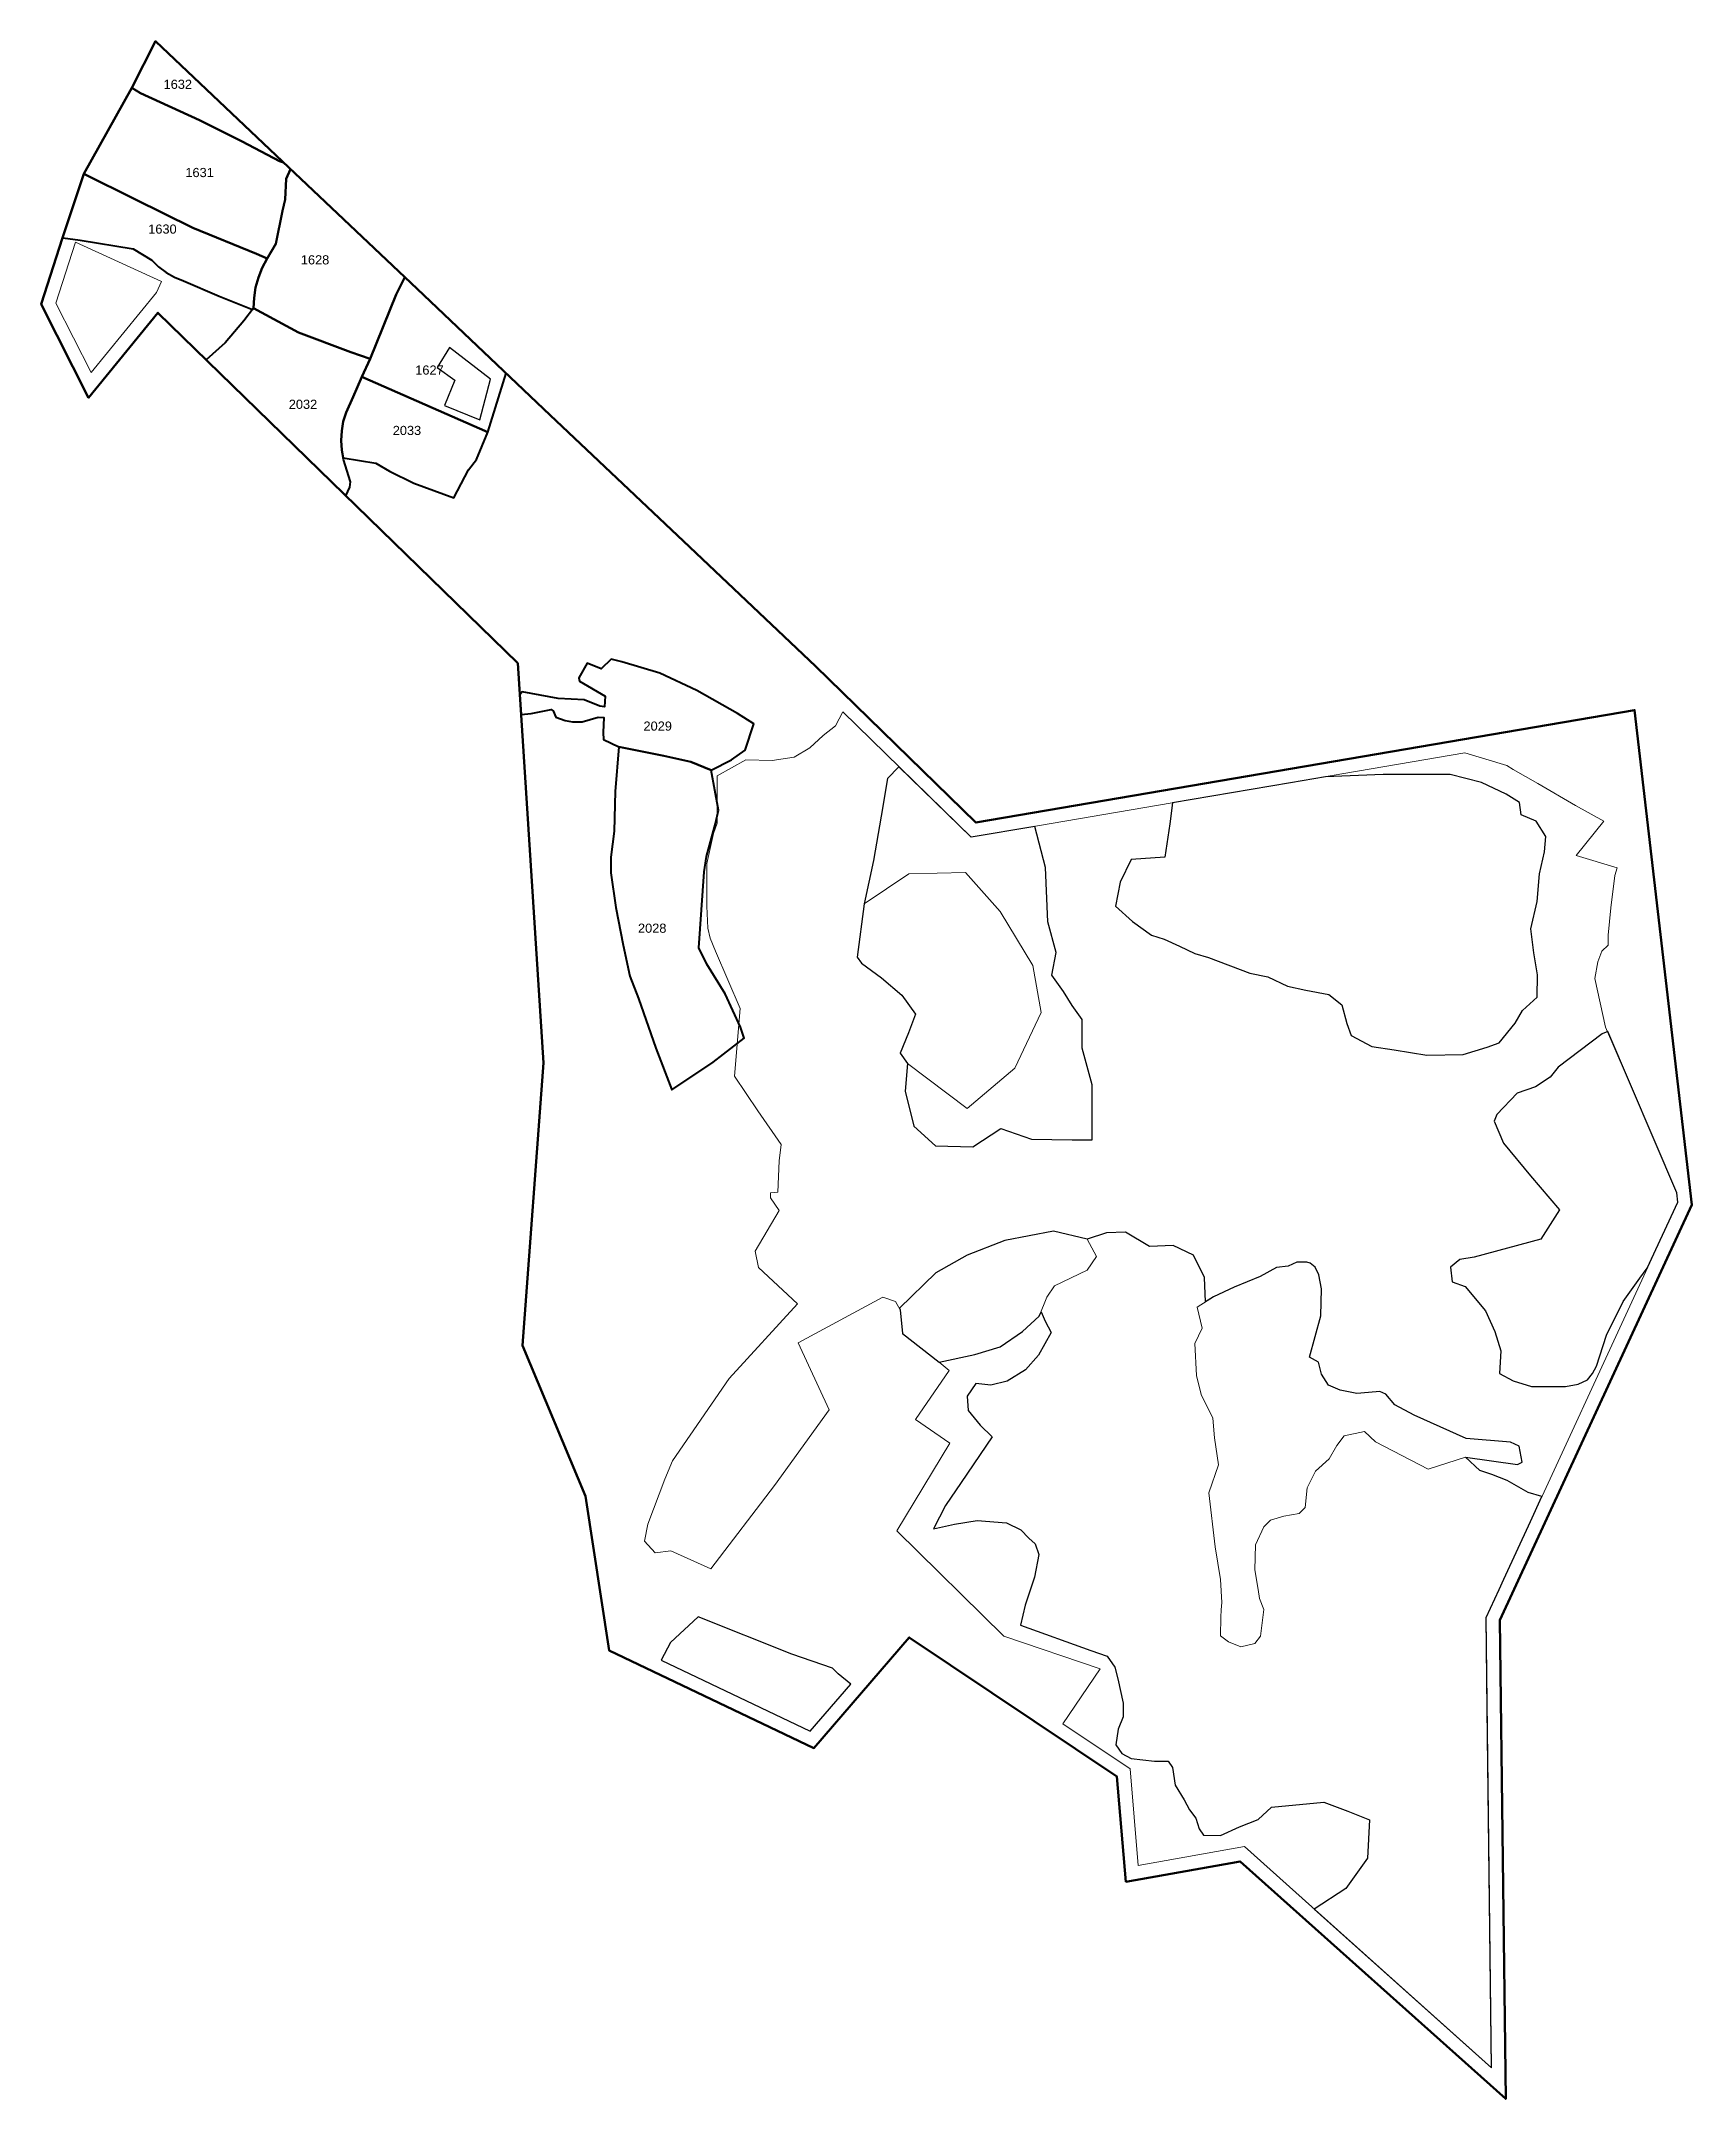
# Model space of a CAD drawing. Header units: millimetres. Extents: x 254348 to 257201, y 2604859 to 2607329.
# Drawn here: x 254348 to 255250, y 2604859 to 2605983 of the extents above; entities that cross this region are included whole.
import ezdxf

# ---------------------------------------------------------------- set-up
doc = ezdxf.new("R2010")
doc.units = ezdxf.units.MM
for name, color, linetype in [('Mined Out Area', 30, 'Continuous'), ('Plot_Text', 250, 'Continuous'), ('Reclaimed', 5, 'Continuous')]:
    doc.layers.add(name, color=color, linetype=linetype)
for name, color, linetype, lineweight in [('ML Boundary', 1, 'Continuous', 50), ('Plantation', 3, 'Continuous', 30), ('Plot', 6, 'Continuous', 50)]:
    doc.layers.add(name, color=color, linetype=linetype, lineweight=lineweight)
doc.styles.add('Annotative', font='arial.ttf')
doc.linetypes.add('BENCH', pattern='A,1,[130,ltypeshp.shx,S=1,R=0,X=0,Y=1],1', length=2)

msp = doc.modelspace()

# ---------------------------------------------------------------- texts
at = {"layer": 'Plot_Text', "linetype": 'Continuous', "lineweight": 40, "char_height": 5, "attachment_point": 1, "style": 'Annotative'}
for s, insert, width in [('1632', (254415.1, 2605962.4), 9.821), ('1631', (254427, 2605914.2), 9.821), ('1630', (254406.7, 2605883.3), 9.821), ('1628', (254490.1, 2605866.5), 9.821), ('1627', (254552.6, 2605806.3), 9.821), ('2032', (254483.5, 2605787.6), 16.2), ('2033', (254540.3, 2605773.3), 9.869), ('2029', (254677.3, 2605611.8), 20.518), ('2028', (254674.3, 2605501.4), 16.299)]:
    msp.add_mtext(s, dxfattribs=dict(at, insert=insert, width=width))

# ---------------------------------------------------------------- linework, layer by layer
at = {"layer": 'Mined Out Area', "linetype": 'BENCH', "lineweight": 20}
for points in [[(254366.9, 2605873.7), (254356.3, 2605840.4), (254375.6, 2605802.4), (254411.3, 2605846.1), (254414, 2605852.2), (254366.9, 2605873.7)], [(255203, 2605444.9), (255197.1, 2605471.4), (255198.8, 2605480.6), (255200.9, 2605486.4), (255204.4, 2605489.6), (255204.4, 2605495), (255205.8, 2605510), (255208, 2605527.6), (255209.3, 2605531.8), (255186.9, 2605538.6), (255202, 2605557.4), (255186.6, 2605565.9), (255166, 2605577.9), (255152.5, 2605585.5), (255149, 2605587.8), (255126.1, 2605594.6), (254856.3, 2605548.6), (254786.2, 2605617.1), (254782.3, 2605609.5), (254775.5, 2605604.2), (254768.1, 2605597.5), (254759.7, 2605592.3), (254747.6, 2605590.5), (254733.3, 2605590.9), (254717.6, 2605582.1), (254717.6, 2605565.4), (254717.6, 2605556.3), (254715.5, 2605550.6), (254711.9, 2605534.2), (254711.9, 2605510.9), (254712.4, 2605499), (254713.7, 2605493.5), (254716.7, 2605486.4), (254730.1, 2605455), (254727.1, 2605418.1), (254739.7, 2605399.2), (254752.5, 2605380.8), (254751.5, 2605371.9), (254750.7, 2605354.7), (254746.7, 2605354.4), (254746.7, 2605351.6), (254751.5, 2605344.7), (254738.3, 2605322.5), (254740.1, 2605313.6), (254761.5, 2605293.7), (254724.1, 2605252.9), (254693.2, 2605207.9), (254688.9, 2605197.9), (254679.6, 2605173.3), (254677.9, 2605164), (254683.6, 2605157.7), (254692.2, 2605158.8), (254714.1, 2605149), (254748.9, 2605194.5), (254778.8, 2605235.7), (254761.9, 2605272.4), (254808, 2605297.3), (254815, 2605294.9), (254817.5, 2605290.5), (254818.9, 2605277.4), (254838.8, 2605261.8), (254844.3, 2605257.2), (254825.9, 2605230.5), (254844.7, 2605217.6), (254815.8, 2605169.7), (254874.2, 2605112.1), (254926.8, 2605094.3), (254906.5, 2605064.2), (254943.2, 2605039.6), (254947.6, 2604986.8), (255005.6, 2604997.2), (255140.7, 2604876.4), (255137.7, 2605122.4), (255242.4, 2605349.2), (255241.8, 2605354.3)]]:
    msp.add_lwpolyline(points, close=True, dxfattribs=at)
at = {"layer": 'Mined Out Area', "linetype": 'BENCH'}
msp.add_lwpolyline([(254564.5, 2605805.2), (254574.3, 2605798.3), (254568.6, 2605784.5), (254587.8, 2605776.6), (254593.8, 2605798.8), (254571.4, 2605816.1), (254564.5, 2605805.2)], dxfattribs=at)
msp.add_lwpolyline([(254790.6, 2605086), (254783.6, 2605091.5), (254780.6, 2605094.7), (254758.4, 2605102.4), (254707.1, 2605122.8), (254692.1, 2605108.7), (254687, 2605099.1), (254768.4, 2605060.3)], close=True, dxfattribs=at)
at = {"layer": 'ML Boundary'}
msp.add_lwpolyline([(254410.7, 2605983.5), (254480.1, 2605917.8), (254553.7, 2605848.1), (254626.4, 2605779.2), (254699.1, 2605710.4), (254771.2, 2605642.1), (254858.9, 2605556.6), (255218.8, 2605618), (255250.1, 2605347.7), (255145.2, 2605120.8), (255148.4, 2604859.4), (255003.3, 2604989.1), (254940.9, 2604978), (254936, 2605035.4), (254822.5, 2605111.5), (254770.4, 2605051), (254658.6, 2605104.3), (254645.7, 2605188.6), (254611.2, 2605270.9), (254622.6, 2605425.3), (254608.6, 2605643.6), (254412, 2605835.1), (254374.1, 2605788.7), (254348.2, 2605839.7), (254359.8, 2605876), (254371.6, 2605911), (254397.8, 2605958)], close=True, dxfattribs=at)
at = {"layer": 'Plantation', "linetype": 'Continuous', "lineweight": 20}
for points in [[(254890.1, 2605478.6), (254872.1, 2605508.1), (254853.3, 2605529.3), (254822.3, 2605528.5), (254797.8, 2605512.2), (254794.1, 2605483.1), (254796.4, 2605479.7), (254807.3, 2605471.7), (254818.5, 2605462.3), (254825.9, 2605451.9), (254822.1, 2605441.7), (254817.5, 2605430.7), (254821.5, 2605424.9), (254854.1, 2605400.4), (254880.2, 2605422.4), (254894.5, 2605452.8)], [(254901.9, 2605303.6), (254919.8, 2605312), (254924.8, 2605319.5), (254919.8, 2605329.1), (254901.4, 2605333.3), (254874.7, 2605328.3), (254854.2, 2605320.3), (254837.1, 2605310.7), (254817.2, 2605291.4), (254817.5, 2605290.5), (254818.9, 2605277.4), (254838.8, 2605261.8), (254858.4, 2605266), (254872.2, 2605270.2), (254884.3, 2605278.5), (254893.5, 2605286.9), (254897.7, 2605297.3)], [(254992.7, 2605122.5), (254992.5, 2605112.3), (254996.9, 2605109.1), (255003.6, 2605106.4), (255011.4, 2605108.2), (255014.4, 2605112.2), (255015.3, 2605119.4), (255016.3, 2605126.7), (255013.9, 2605132.8), (255013.1, 2605137.7), (255011.4, 2605148.3), (255011.7, 2605162), (255016.3, 2605171.8), (255019.8, 2605175.6), (255027.1, 2605177.7), (255035.5, 2605179.2), (255038.9, 2605182.5), (255039.9, 2605193.2), (255044.4, 2605202.3), (255052, 2605209.1), (255056.2, 2605216.3), (255060.1, 2605221.6), (255071.2, 2605224), (255077.2, 2605218.3), (255106.1, 2605203.4), (255126.4, 2605210), (255154.9, 2605205.9), (255157.3, 2605207.2), (255155.8, 2605215.9), (255151.1, 2605218.2), (255126.8, 2605220.2), (255098.3, 2605232.9), (255087.9, 2605238.5), (255082.9, 2605244.3), (255079.7, 2605245.8), (255073.4, 2605245.3), (255067, 2605244.7), (255057.9, 2605246.5), (255051.5, 2605249.2), (255047.7, 2605255.2), (255046.1, 2605261.9), (255041.1, 2605264.5), (255047.3, 2605287.2), (255047.8, 2605301.8), (255046.3, 2605309.5), (255044.3, 2605313.7), (255041.5, 2605315.9), (255039.8, 2605316.5), (255034.2, 2605316.4), (255029.6, 2605314.3), (255023.2, 2605313.5), (255014.2, 2605308.6), (255000, 2605302.8), (254988.7, 2605297.6), (254979.9, 2605291.8), (254982.6, 2605280.4), (254978.6, 2605272), (254979.4, 2605254.5), (254982, 2605244.2), (254988.4, 2605231.2), (254989.3, 2605220.5), (254991.5, 2605205.8), (254986.1, 2605190.4), (254989.6, 2605161), (254992.5, 2605143.1), (254993.3, 2605130.6), (254992.9, 2605126.6)]]:
    msp.add_lwpolyline(points, close=True, dxfattribs=at)
at = {"layer": 'Plot', "linetype": 'Continuous', "lineweight": 40}
for points in [[(254480.1, 2605917.8), (254410.7, 2605983.5), (254397.8, 2605958), (254402.5, 2605955), (254434.8, 2605940.3), (254458.1, 2605928.6), (254478.4, 2605917.9), (254480.7, 2605917.2)], [(254478.4, 2605917.9), (254458.1, 2605928.6), (254434.8, 2605940.3), (254402.5, 2605955), (254397.8, 2605958), (254371.6, 2605911), (254399.3, 2605897.1), (254431, 2605881.4), (254465.9, 2605867.3), (254471.7, 2605864.7), (254476.5, 2605872.7), (254480.1, 2605890.8), (254481.5, 2605896.9), (254482, 2605908.2), (254484.5, 2605913.6), (254480.7, 2605917.2)], [(254546.9, 2605854.6), (254484.5, 2605913.6), (254482, 2605908.2), (254481.5, 2605896.9), (254480.1, 2605890.8), (254476.5, 2605872.7), (254471.7, 2605864.7), (254469, 2605859.7), (254466.9, 2605854.4), (254465.4, 2605848.9), (254464.5, 2605843.3), (254464.2, 2605837.6), (254488.9, 2605824.3), (254517.4, 2605813.5), (254527.9, 2605810), (254542.2, 2605845)], [(254465.9, 2605867.3), (254431, 2605881.4), (254399.3, 2605897.1), (254371.6, 2605911), (254371.6, 2605911), (254359.8, 2605876.2), (254360, 2605876.1), (254369.5, 2605874.8), (254398.5, 2605870.1), (254408.6, 2605863.8), (254412.4, 2605860.2), (254416.6, 2605857.1), (254421.1, 2605854.5), (254426, 2605852.5), (254445.5, 2605844.2), (254463.6, 2605836.8), (254464.2, 2605837.6), (254464.5, 2605843.3), (254465.4, 2605848.9), (254466.9, 2605854.4), (254469, 2605859.7), (254471.7, 2605864.7)], [(254592.3, 2605769.8), (254602.2, 2605802), (254602.2, 2605802.1), (254553.7, 2605848.1), (254546.9, 2605854.6), (254542.2, 2605845), (254527.9, 2605810), (254523.5, 2605800)], [(254523.5, 2605800), (254527.9, 2605810), (254517.4, 2605813.5), (254488.9, 2605824.3), (254464.2, 2605837.6), (254458.9, 2605830.7), (254448.8, 2605818.7), (254438.3, 2605809.4), (254514.7, 2605735), (254516.9, 2605739.9), (254517.2, 2605742.7), (254513.4, 2605754.9), (254512.5, 2605760.1), (254512.1, 2605765.3), (254512.4, 2605770.5), (254513.3, 2605775.6), (254514.8, 2605780.6), (254518.6, 2605789.2)], [(254581.7, 2605749.2), (254586.1, 2605754.9), (254592.3, 2605769.8), (254523.5, 2605800), (254518.6, 2605789.2), (254514.8, 2605780.6), (254513.3, 2605775.6), (254512.4, 2605770.5), (254512.1, 2605765.3), (254512.5, 2605760.1), (254513.2, 2605755.9), (254531.1, 2605752.9), (254538.5, 2605748.6), (254551.9, 2605742), (254573.7, 2605733.9)], [(254728.7, 2605616.1), (254706.4, 2605628.7), (254686.3, 2605638.2), (254665.4, 2605644.4), (254659.6, 2605645.8), (254654.2, 2605640.6), (254646.6, 2605643.6), (254642, 2605635.6), (254642.3, 2605633.8), (254656.4, 2605625.6), (254656, 2605619.9), (254653.4, 2605620.1), (254644.9, 2605623.7), (254630.7, 2605624.3), (254611.1, 2605628.1), (254609.7, 2605626.3), (254610.4, 2605615.6), (254615.9, 2605616.2), (254626.9, 2605618.4), (254627.9, 2605617.7), (254629.4, 2605614.2), (254634.6, 2605612.4), (254638.5, 2605611.7), (254643.8, 2605611.6), (254652.5, 2605614.1), (254655.6, 2605614), (254655.2, 2605605.8), (254655.4, 2605601.9), (254663.9, 2605598), (254688.4, 2605593), (254703.2, 2605589.8), (254714.2, 2605585.2), (254725.4, 2605590.9), (254732.8, 2605596.2), (254737.6, 2605610.5)], [(254730.3, 2605444.9), (254721.9, 2605463), (254712, 2605479.3), (254707.6, 2605488.2), (254710.4, 2605529.7), (254711.8, 2605538), (254716.6, 2605556.1), (254718.3, 2605563.3), (254714.2, 2605585.2), (254703.2, 2605589.8), (254688.4, 2605593), (254663.9, 2605598), (254661.8, 2605573.6), (254661.2, 2605551.9), (254659.5, 2605537.7), (254659.5, 2605529.2), (254662.2, 2605510.2), (254666.2, 2605489.7), (254669.8, 2605472.6), (254674.5, 2605460.5), (254684, 2605433.3), (254692.8, 2605410.6), (254715.4, 2605425.8), (254732.4, 2605438.8)]]:
    msp.add_lwpolyline(points, close=True, dxfattribs=at)
at = {"layer": 'Reclaimed', "lineweight": 30}
for points in [[(254821.5, 2605424.9), (254820.3, 2605409.8), (254825, 2605390.8), (254836.8, 2605380), (254857.2, 2605379.4), (254872.6, 2605389.4), (254889.3, 2605383.7), (254911.5, 2605383.3), (254922.5, 2605383.2), (254922.5, 2605398), (254922.5, 2605413.3), (254916.9, 2605433.3), (254916.9, 2605449.1), (254911.5, 2605456.6), (254906.7, 2605464.3), (254900.5, 2605473.3), (254902.7, 2605485.7), (254898.2, 2605502.3), (254897, 2605532), (254891.1, 2605554.5), (254856.3, 2605548.6), (254816.8, 2605587.1), (254810.6, 2605580.7), (254807.1, 2605560.1), (254803, 2605535.8), (254797.8, 2605512.2), (254794.1, 2605483.1), (254796.4, 2605479.7), (254807.3, 2605471.7), (254818.5, 2605462.3), (254825.9, 2605451.9), (254822.1, 2605441.7), (254817.5, 2605430.7)], [(255242.4, 2605349.2), (255241.8, 2605354.3), (255204.1, 2605442.5), (255201.1, 2605441.2), (255177, 2605423), (255172.6, 2605417.6), (255164.6, 2605412.2), (255154.7, 2605408.8), (255143.6, 2605397.2), (255142.1, 2605393.5), (255147.1, 2605381.4), (255162, 2605363.7), (255177.7, 2605345.1), (255167.5, 2605329), (255131.1, 2605319.2), (255123.4, 2605318), (255118.2, 2605313.7), (255119.1, 2605305.8), (255126.2, 2605303.2), (255137.3, 2605289.8), (255142.4, 2605278.5), (255145.7, 2605268.1), (255145, 2605255.6), (255152.5, 2605251.7), (255162.5, 2605248.5), (255172.1, 2605248.5), (255181.1, 2605248.5), (255188, 2605249.9), (255193, 2605252.2), (255195.9, 2605255.6), (255198, 2605259.7), (255203.5, 2605276.5), (255212.6, 2605295), (255221.6, 2605307.7), (255225.7, 2605313.1)]]:
    msp.add_lwpolyline(points, close=True, dxfattribs=at)
for points in [[(255030.8, 2605578.3), (254966.4, 2605567.3), (254964.8, 2605555.9), (254962.2, 2605537.7), (254943.7, 2605536.4), (254937.8, 2605524.1), (254935.2, 2605510.9), (254944.4, 2605502.5), (254954.8, 2605495.1), (254961.8, 2605492.9), (254970.1, 2605489), (254978.6, 2605485.1), (254986, 2605482.9), (255008.5, 2605474.4), (255018.4, 2605472.3), (255018.4, 2605472.3), (255018.4, 2605472.3), (255029.2, 2605467.3), (255039.2, 2605465), (255051.8, 2605462.7), (255058.9, 2605457.1), (255061.5, 2605446.9), (255064, 2605440.3), (255075.2, 2605434.2), (255087.4, 2605432.5), (255105.3, 2605429.6), (255125.1, 2605429.9), (255138.3, 2605433.9), (255144.8, 2605436.2), (255153.6, 2605447), (255157.5, 2605454), (255165.6, 2605461.3), (255165.7, 2605473.5), (255163.8, 2605485.5), (255162.2, 2605498.5), (255165.6, 2605513.5), (255166.8, 2605528.6), (255169.6, 2605540.6), (255170.4, 2605548.9), (255165.1, 2605557.4), (255156.8, 2605560.8), (255155.9, 2605567.5), (255148.6, 2605572.2), (255135.1, 2605578.5), (255118, 2605582.9), (255105.2, 2605582.9), (255081.5, 2605582.9), (255050, 2605581.6), (255030.8, 2605578.3)], [(255030.8, 2605578.3), (255030.8, 2605578.3)]]:
    msp.add_lwpolyline(points, dxfattribs=at)
at = {"layer": 'Reclaimed'}
msp.add_lwpolyline([(255161.9, 2605174.7), (255168.2, 2605188.4), (255160.7, 2605190.6), (255149.2, 2605197.1), (255140.8, 2605200.4), (255134.2, 2605202.7), (255126.4, 2605210), (255154.9, 2605205.9), (255157.3, 2605207.2), (255155.8, 2605215.9), (255151.1, 2605218.2), (255126.8, 2605220.2), (255098.3, 2605232.9), (255087.9, 2605238.5), (255082.9, 2605244.3), (255079.7, 2605245.8), (255073.4, 2605245.3), (255067, 2605244.7), (255057.9, 2605246.5), (255051.5, 2605249.2), (255047.7, 2605255.2), (255046.1, 2605261.9), (255041.1, 2605264.5), (255047.3, 2605287.2), (255047.8, 2605301.8), (255046.3, 2605309.5), (255044.3, 2605313.7), (255041.5, 2605315.9), (255039.8, 2605316.5), (255034.2, 2605316.4), (255029.6, 2605314.3), (255023.2, 2605313.5), (255014.2, 2605308.6), (255000, 2605302.8), (254988.7, 2605297.6), (254984.3, 2605294.7), (254983.9, 2605308.1), (254977.8, 2605320.2), (254966.7, 2605325.6), (254953.8, 2605325), (254940.7, 2605332.8), (254930.3, 2605332.5), (254919.8, 2605329.1), (254901.4, 2605333.3), (254874.7, 2605328.3), (254854.2, 2605320.3), (254837.1, 2605310.7), (254817.2, 2605291.4), (254817.5, 2605290.5), (254818.9, 2605277.4), (254838.8, 2605261.8), (254858.4, 2605266), (254872.2, 2605270.2), (254884.3, 2605278.5), (254893.5, 2605286.9), (254894.5, 2605289.3), (254896.7, 2605284.3), (254900.1, 2605278.1), (254893.2, 2605265.6), (254886, 2605257.7), (254876, 2605251.5), (254867.1, 2605249.2), (254858.8, 2605250.1), (254854.2, 2605243.2), (254854.7, 2605235.5), (254861.2, 2605227.4), (254867.8, 2605221), (254850.8, 2605196.1), (254842.3, 2605183.6), (254835.8, 2605170.7), (254847.3, 2605173.4), (254859.7, 2605175.3), (254875.6, 2605174.1), (254883.5, 2605170.2), (254887.8, 2605165.7), (254891.3, 2605162.6), (254893.3, 2605156.8), (254891, 2605144.4), (254885.9, 2605129.1), (254883.2, 2605118.2), (254921.8, 2605104.3), (254930.6, 2605101.2), (254934.8, 2605095.2), (254936.5, 2605088.9), (254939.3, 2605075.5), (254939.3, 2605068.1), (254936.7, 2605061.4), (254935.3, 2605052.7), (254938.7, 2605048.1), (254943.8, 2605045.4), (254956.5, 2605043.9), (254964, 2605043.8), (254966.3, 2605040.4), (254967.8, 2605030.8), (254972.8, 2605022.8), (254975.6, 2605017.2), (254979.1, 2605012.8), (254980.9, 2605006.9), (254983.2, 2605003.4), (254992.6, 2605003.2), (255002.9, 2605008), (255013.1, 2605012), (255020.4, 2605018.7), (255049, 2605021.5), (255062.2, 2605016.5), (255074, 2605011.9), (255072.8, 2604990.9), (255061, 2604974.3), (255043.8, 2604963), (255140.7, 2604876.4), (255138.3, 2605072.3), (255137.7, 2605122.4), (255144.8, 2605137.7), (255147.3, 2605143.3)], close=True, dxfattribs=at)

msp.set_redraw_order([(e.dxf.handle, doc.entitydb.next_handle()) for e in msp.query("TEXT MTEXT ATTDEF DIMENSION ARC_DIMENSION")])  # texts and dimensions are drawn at this point

doc.saveas('drawing.dxf')
